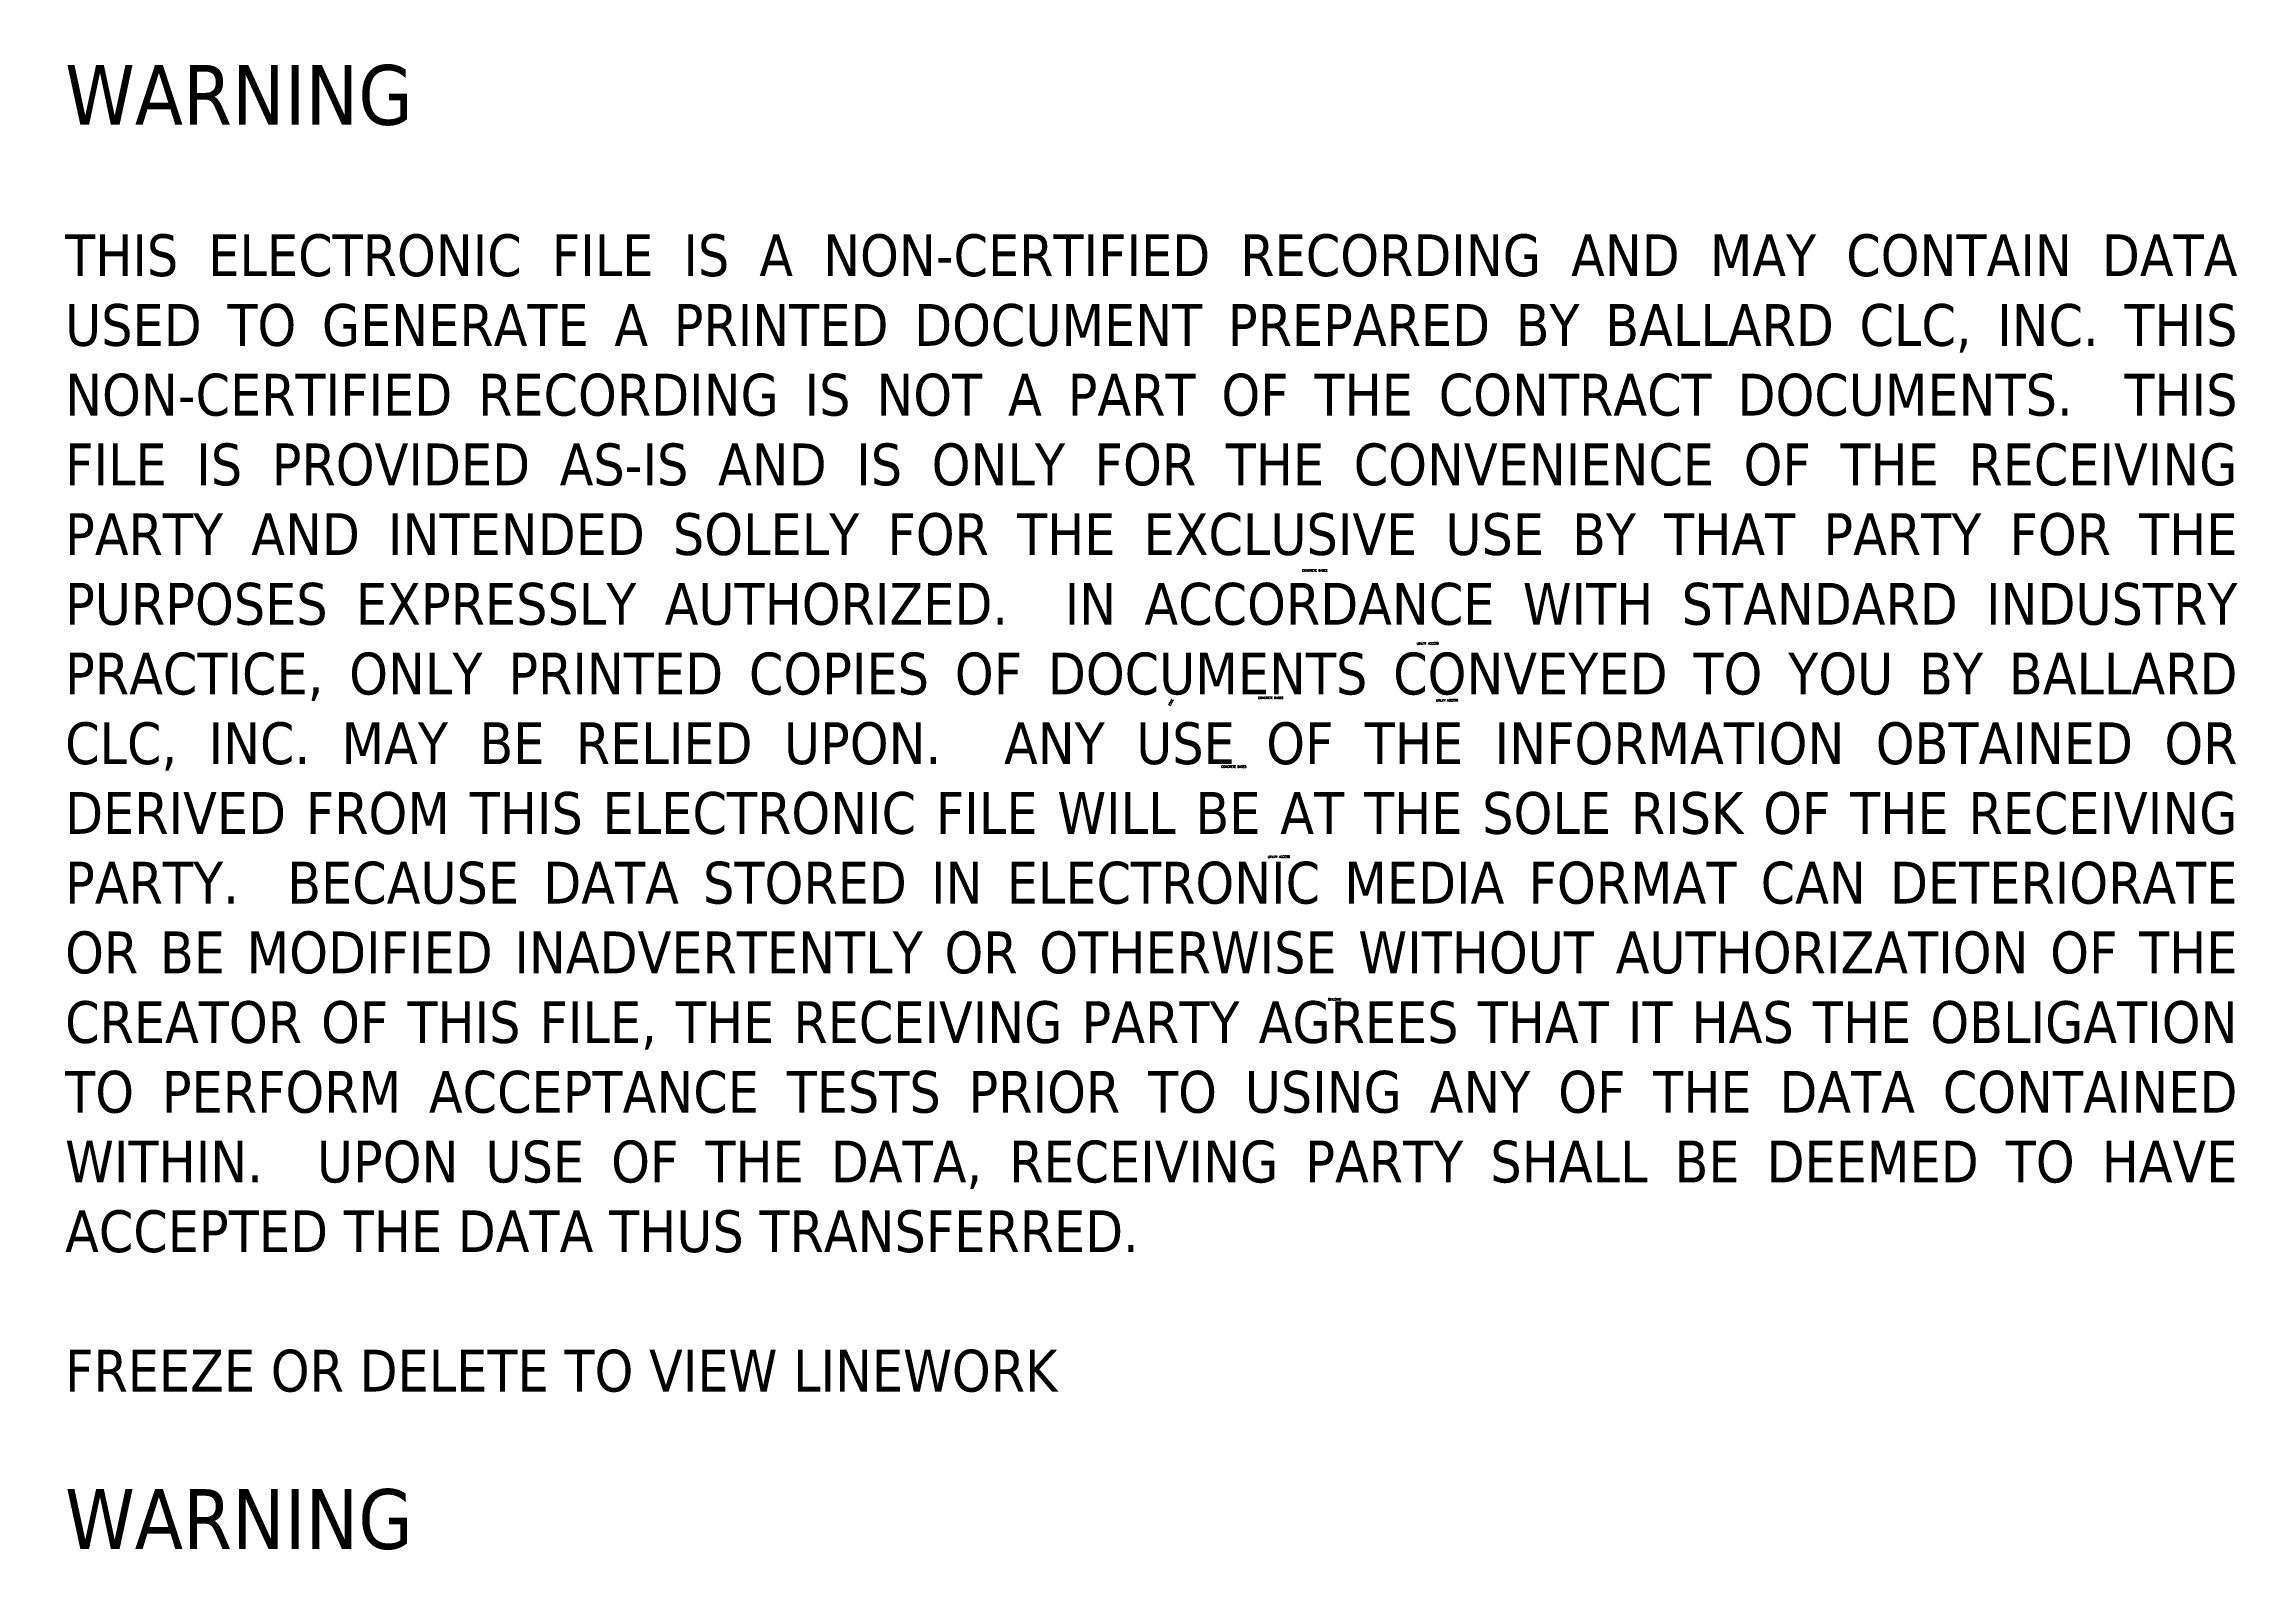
# Model space of a CAD drawing. Header units: feet. Extents: x 3253898 to 3255140, y 313381 to 314239.
import ezdxf
from ezdxf import colors
from ezdxf.entities.mleader import LeaderData, LeaderLine
from ezdxf.math import Vec2, Vec3

# ---------------------------------------------------------------- set-up
doc = ezdxf.new("R2010")
doc.units = ezdxf.units.FT
doc.header["$LTSCALE"] = 30
doc.header["$MEASUREMENT"] = 0
doc.linetypes.add('CENTER', pattern=[2, 1.25, -0.25, 0.25, -0.25])
for name, color, linetype in [('-MISC_TEXT_MEDIUM', 4, 'Continuous'), ('0BUIDINGS', 3, 'Continuous'), ('0CONCRETE', 7, 'Continuous'), ('0GRAVEL', 3, 'Continuous'), ('0MISCTOPO', 20, 'Continuous'), ('WARNING', 1, 'Continuous')]:
    doc.layers.add(name, color=color, linetype=linetype)
doc.layers.add('0ROADS AND STREETS', color=1, linetype='Continuous', lineweight=25)
doc.layers.add('0TEXT', color=7, linetype='Continuous', lineweight=35)
doc.layers.get('0').freeze()
doc.styles.add('l60s', font='rs.shx', dxfattribs={"oblique": 22, "height": 0.06})
doc.styles.add('ROMANS', font='romans.shx')
doc.styles.get("Standard").update_dxf_attribs({"font": 'simplex.shx'})
pattern_1 = [(50, (0, 0), (7.172601826, -0.62752135), [0.75, -8.25]), (355, (0, 0), (-1.387513336, 7.521921337), [0.6, -6.6]), (100.45144446, (0.598, -0.052), (5.785088467, 6.89439991), [0.63740192, -7.01142112]), (46.1842, (0, 2), (10.672413307, -1.655192808), [1.125, -12.375]), (96.6356355, (0.889, 1.862), (9.346619457, 9.741186008), [0.95610342, -10.5171376]), (351.184164, (0, 2), (9.34661945, 9.741186003), [0.9, -9.90000001]), (21, (1, 1.5), (5.969070521, -4.026188907), [0.75, -8.25]), (326, (1, 1.5), (2.43315332, 7.25150045), [0.6, -6.6]), (71.45144474, (1.4974, 1.1645), (8.402223767, 3.225311528), [0.6374019, -7.01142112]), (37.5, (0, 0), (0.1215985532, 3.3289385383), [0, -6.52, 0, -6.7, 0, -6.625]), (7.5, (0, 0), (2.6306953744, 3.944117119), [0, -3.82, 0, -6.37, 0, -2.525]), (327.5, (-2.23, 0), (5.3382243617, -0.2255487173), [0, -2.5, 0, -7.8, 0, -10.35]), (317.5, (-3.23, 0), (5.8318616934, 1.001049823), [0, -3.25, 0, -5.18, 0, -7.35])]

# ---------------------------------------------------------------- blocks, each defined once
blk = doc.blocks.new('BRKLINE')
blk.add_lwpolyline([(6.8, 3.5), (6.6, 4.2), (6.1, 2.8), (5.8, 3.5)])
at = {"layer": 'Defpoints'}
for p in [(5.8, 3.5), (6.8, 3.5)]:
    blk.add_point(p, dxfattribs=at)
blk = doc.blocks.new('Indemnification Warning')
at = {"layer": 'WARNING', "insert": (0, 0), "char_height": 0.14, "width": 7.25, "attachment_point": 5, "bg_fill": 3, "box_fill_scale": 1.5, "bg_fill_color": 256, "bg_fill_transparency": 0}
blk.add_mtext('\\pxqd;{\\fTahoma|b0|i0|c0|p34;\\H1.4286x;WARNING}\\P\\pq*;\\P\\pqj;{\\fTahoma|b0|i0|c0|p34;THIS ELECTRONIC FILE IS A NON-CERTIFIED RECORDING AND MAY CONTAIN DATA USED TO GENERATE A PRINTED DOCUMENT PREPARED BY BALLARD CLC, INC. THIS NON-CERTIFIED RECORDING IS NOT A PART OF THE CONTRACT DOCUMENTS.  THIS FILE IS PROVIDED AS-IS AND IS ONLY FOR THE CONVENIENCE OF THE RECEIVING PARTY AND INTENDED SOLELY FOR THE EXCLUSIVE USE BY THAT PARTY FOR THE PURPOSES EXPRESSLY AUTHORIZED.  IN ACCORDANCE WITH STANDARD INDUSTRY PRACTICE, ONLY PRINTED COPIES OF DOCUMENTS CONVEYED TO YOU BY BALLARD CLC, INC. MAY BE RELIED UPON.  ANY USE OF THE INFORMATION OBTAINED OR DERIVED FROM THIS ELECTRONIC FILE WILL BE AT THE SOLE RISK OF THE RECEIVING PARTY.  BECAUSE DATA STORED IN ELECTRONIC MEDIA FORMAT CAN DETERIORATE OR BE MODIFIED INADVERTENTLY OR OTHERWISE WITHOUT AUTHORIZATION OF THE CREATOR OF THIS FILE, THE RECEIVING PARTY AGREES THAT IT HAS THE OBLIGATION TO PERFORM ACCEPTANCE TESTS PRIOR TO USING ANY OF THE DATA CONTAINED WITHIN.  UPON USE OF THE DATA, RECEIVING PARTY SHALL BE DEEMED TO HAVE ACCEPTED THE DATA THUS TRANSFERRED.\\P\\PFREEZE OR DELETE TO VIEW LINEWORK\\P\\P\\pqd;\\H1.4286x;WARNING}', dxfattribs=at)

msp = doc.modelspace()

# ---------------------------------------------------------------- hatches: boundary and pattern name
at = {"layer": '0BUIDINGS'}
h = msp.add_hatch(dxfattribs=at)
h.set_pattern_fill('ANSI31', color=256, scale=10, angle=72)
h.set_pattern_definition([(117, (0, 0), (-1.11375815524, -0.56748812467), [])])
h.paths.add_polyline_path([(3254611.8, 313716.1), (3254605.1, 313701.6), (3254637.7, 313686.3), (3254644.3, 313700.9)])
h.paths.add_polyline_path([(3254612.7, 313713.4), (3254641.6, 313699.9), (3254636.7, 313689), (3254607.7, 313702.6)], flags=16)
at = {"layer": '0CONCRETE'}
h = msp.add_hatch(dxfattribs=at)
h.set_pattern_fill('AR-CONC', color=256)
h.set_pattern_definition(pattern_1)
h.paths.add_polyline_path([(3254683, 313744.2), (3254661.7, 313754.3), (3254656.8, 313743.6), (3254678.3, 313733.8)])
h.paths.add_polyline_path([(3254561.2, 313778.8), (3254546.3, 313785.6), (3254539.6, 313771.3), (3254545.8, 313768.5), (3254544.5, 313765.6), (3254547.2, 313764.5), (3254548.3, 313767.3), (3254554.4, 313764.4)])
h.paths.add_polyline_path([(3254551.6, 313794.1), (3254549.5, 313795.1), (3254548.5, 313793.1), (3254550.6, 313792.1)])
h.paths.add_polyline_path([(3254554.4, 313800.2), (3254552.3, 313801.2), (3254551.2, 313799.2), (3254553.3, 313798.2)])
h.paths.add_polyline_path([(3254558.4, 313823.5), (3254556.3, 313824.6), (3254555.4, 313822.5), (3254557.5, 313821.5)])
h.paths.add_polyline_path([(3254568.4, 313830.5), (3254566.3, 313831.4), (3254565.3, 313829.3), (3254567.4, 313828.3)])
h.paths.add_polyline_path([(3254569.2, 313837.4), (3254568.3, 313835.4), (3254570.6, 313834.2), (3254571.6, 313836.3)])
h.paths.add_polyline_path([(3254571.3, 313846.4), (3254569.3, 313847.4), (3254568.2, 313845.4), (3254570.4, 313844.4)])
h.paths.add_polyline_path([(3254579.8, 313870.2), (3254578.8, 313868.1), (3254580.9, 313867.2), (3254581.9, 313869.2)])
h.paths.add_polyline_path([(3254589.5, 313875.8), (3254587.4, 313876.8), (3254586.4, 313874.6), (3254588.6, 313873.7)])
h.paths.add_polyline_path([(3254592.3, 313881.7), (3254590.2, 313882.7), (3254589.3, 313880.6), (3254591.3, 313879.6)])
h.paths.add_polyline_path([(3254606.3, 313912), (3254604.2, 313913.1), (3254603.4, 313910.9), (3254605.5, 313909.8)])
h.paths.add_polyline_path([(3254609.2, 313918.1), (3254607.1, 313919), (3254606.1, 313916.9), (3254608.3, 313916)])
h.paths.add_polyline_path([(3254609.2, 313928.2), (3254607.3, 313929.1), (3254606.4, 313927.1), (3254608.3, 313926.2)])
h.paths.add_polyline_path([(3254606.8, 313935.9), (3254606.2, 313934.6), (3254607.7, 313933.7), (3254608.3, 313935.1)])
h.paths.add_polyline_path([(3254619.8, 313950.9), (3254617.7, 313951.8), (3254616.8, 313949.7), (3254618.9, 313948.7)])
h.paths.add_polyline_path([(3254627.6, 313957.3), (3254625.5, 313958.3), (3254624.4, 313956.2), (3254626.5, 313955.2)])
h.paths.add_polyline_path([(3254630.3, 313963.5), (3254628.2, 313964.3), (3254627.3, 313962.3), (3254629.3, 313961.5)])
h.paths.add_polyline_path([(3254654, 313977.9), (3254647.8, 313980.8), (3254649.1, 313983.6), (3254646.4, 313984.9), (3254645.3, 313981.9), (3254639.2, 313984.8), (3254632.5, 313970.4), (3254647.3, 313963.6)])
h.paths.add_polyline_path([(3254629.8, 313981.3), (3254628.2, 313982), (3254627.5, 313980.3), (3254629.1, 313979.6)])
h.paths.add_polyline_path([(3254680.7, 313818.4), (3254678.6, 313819.4), (3254677.7, 313817.3), (3254679.7, 313816.3)])
h.paths.add_polyline_path([(3254673.7, 313803.2), (3254671.6, 313804.3), (3254670.6, 313802.2), (3254672.7, 313801.1)])
h.paths.add_polyline_path([(3254647.7, 313815.2), (3254646.1, 313816), (3254645.3, 313814.4), (3254646.9, 313813.6)])
h.paths.add_polyline_path([(3254654.7, 313830.3), (3254653.1, 313831.1), (3254652.3, 313829.4), (3254653.9, 313828.6)])
h.paths.add_polyline_path([(3254615.1, 313849.1), (3254613, 313850.1), (3254612.1, 313848), (3254614.2, 313846.9)])
h = msp.add_hatch(dxfattribs=at)
h.set_pattern_fill('AR-CONC', color=256)
h.set_pattern_definition(pattern_1)
h.paths.add_polyline_path([(3254716.4, 313872.4), (3254711.9, 313874.5), (3254711.4, 313873.4), (3254633.7, 313909.6), (3254624.2, 313889.4), (3254597.2, 313902), (3254593.1, 313893.2), (3254620.1, 313880.4), (3254596.7, 313830.3), (3254583.4, 313801.9), (3254583, 313802.1), (3254581.6, 313799.1), (3254582, 313798.8), (3254573.2, 313779.8), (3254572.7, 313780), (3254571.2, 313776.9), (3254574.4, 313775.5), (3254574.6, 313775.9), (3254624, 313752.8), (3254623.8, 313752.3), (3254624.2, 313752.1), (3254608.3, 313717.8), (3254607, 313718.3), (3254600.2, 313703.9), (3254605.1, 313701.6), (3254611.8, 313716.1), (3254621.7, 313711.4), (3254627.3, 313723.2), (3254637.9, 313746.1), (3254650.4, 313740.4), (3254636.9, 313711.6), (3254634.1, 313705.6), (3254636.5, 313704.5), (3254639.3, 313710.5), (3254652.8, 313739.1), (3254676.3, 313728.1), (3254676.6, 313728.8), (3254677.4, 313728.8), (3254676.3, 313729.8), (3254677.1, 313729.7), (3254677.4, 313730.5), (3254653.9, 313741.4), (3254655.5, 313745.2), (3254675.2, 313787.3), (3254695.5, 313830.7), (3254701.2, 313828), (3254701.5, 313828.7), (3254702.2, 313828.6), (3254701.2, 313829.7), (3254701.9, 313829.6), (3254702.2, 313830.2), (3254696.6, 313832.9), (3254713.2, 313868.4), (3254714.3, 313867.9), (3254714.8, 313869), (3254718.4, 313867.4), (3254718.7, 313868), (3254719.4, 313868), (3254718.3, 313869), (3254719, 313868.9), (3254719.3, 313869.6), (3254715.9, 313871.3)])
h.paths.add_polyline_path([(3254710.4, 313871.1), (3254709.9, 313869.9), (3254711, 313869.4), (3254693.9, 313832.9), (3254676, 313794.6), (3254628.4, 313816.8), (3254599.5, 313830.4), (3254634.9, 313906.4)], flags=16)
h.paths.add_polyline_path([(3254680.7, 313818.4), (3254679.7, 313816.3), (3254677.7, 313817.3), (3254678.6, 313819.4)], flags=0)
h.paths.add_polyline_path([(3254654.7, 313830.3), (3254653.9, 313828.6), (3254652.3, 313829.4), (3254653.1, 313831.1)], flags=0)
h.paths.add_polyline_path([(3254645.3, 313837.6), (3254635.2, 313816.1), (3254624.5, 313821.2), (3254634.5, 313842.7)], flags=0)
h.paths.add_polyline_path([(3254673.7, 313803.2), (3254672.7, 313801.1), (3254670.6, 313802.2), (3254671.6, 313804.3)], flags=0)
h.paths.add_polyline_path([(3254647.7, 313815.2), (3254646.9, 313813.6), (3254645.3, 313814.4), (3254646.1, 313816)], flags=16)
h.paths.add_polyline_path([(3254674.9, 313792.5), (3254673, 313788.3), (3254653.2, 313746.1), (3254651.6, 313742.6), (3254639, 313748.3), (3254662.4, 313798.3)], flags=16)
h.paths.add_polyline_path([(3254659.6, 313799.6), (3254636.2, 313749.6), (3254628.2, 313753.5), (3254628.3, 313753.9), (3254625.3, 313755.3), (3254625.1, 313754.9), (3254580.8, 313775.6), (3254579.4, 313776.3), (3254575.5, 313778.2), (3254575.7, 313778.6), (3254575.2, 313778.8), (3254584.2, 313797.7), (3254584.7, 313797.5), (3254586.1, 313800.6), (3254585.7, 313800.8), (3254598.5, 313828.2)], flags=16)
h.paths.add_polyline_path([(3254615.1, 313849.1), (3254614.2, 313846.9), (3254612.1, 313848), (3254613, 313850.1)], flags=0)
h.paths.add_polyline_path([(3254608.1, 313834), (3254607.1, 313831.9), (3254605, 313832.9), (3254606, 313835)], flags=0)
h.paths.add_polyline_path([(3254635.2, 313747.4), (3254620.3, 313715.5), (3254611.9, 313719.6), (3254626.5, 313751.1), (3254627, 313750.9), (3254627.2, 313751.3)], flags=16)
h = msp.add_hatch(dxfattribs=at)
h.set_pattern_fill('AR-CONC', color=256)
h.set_pattern_definition(pattern_1)
h.paths.add_polyline_path([(3254608.1, 313834), (3254606, 313835), (3254605, 313832.9), (3254607.1, 313831.9)])
h = msp.add_hatch(dxfattribs=at)
h.set_pattern_fill('AR-CONC', color=256)
h.set_pattern_definition(pattern_1)
h.paths.add_polyline_path([(3254645.3, 313837.6), (3254634.5, 313842.7), (3254624.5, 313821.2), (3254635.2, 313816.1)])

# ---------------------------------------------------------------- linework, layer by layer
at = {"layer": '0BUIDINGS', "flags": 128}
msp.add_lwpolyline([(3254611.8, 313716.1), (3254605.1, 313701.6), (3254637.7, 313686.3), (3254644.3, 313700.9), (3254611.8, 313716.1)], dxfattribs=at)
at = {"layer": '0CONCRETE', "flags": 128}
for points in [[(3254628.2, 313982), (3254627.5, 313980.3), (3254629.1, 313979.6), (3254629.8, 313981.3), (3254628.2, 313982)], [(3254639.2, 313984.8), (3254645.3, 313981.9), (3254646.4, 313984.9), (3254649.1, 313983.6), (3254647.8, 313980.8), (3254654, 313977.9), (3254647.3, 313963.6), (3254632.5, 313970.4), (3254639.2, 313984.8)], [(3254625.7, 313958.2), (3254625.5, 313958.3)], [(3254617.7, 313951.8), (3254616.8, 313949.7), (3254618.9, 313948.7), (3254619.8, 313950.9), (3254617.7, 313951.8)], [(3254605.1, 313701.6), (3254600.2, 313703.9), (3254607, 313718.3), (3254608.3, 313717.8), (3254624.2, 313752.1), (3254623.8, 313752.3), (3254624, 313752.8), (3254574.6, 313775.9), (3254574.4, 313775.5), (3254571.2, 313776.9), (3254572.7, 313780), (3254573.2, 313779.8), (3254582, 313798.8), (3254581.6, 313799.1), (3254583, 313802.1), (3254583.4, 313801.9), (3254596.7, 313830.3), (3254620.1, 313880.4), (3254593.1, 313893.2), (3254597.2, 313902), (3254624.2, 313889.4), (3254633.7, 313909.6), (3254711.4, 313873.4), (3254711.9, 313874.5), (3254716.4, 313872.4), (3254715.9, 313871.3), (3254719.3, 313869.6)], [(3254579.8, 313870.2), (3254578.8, 313868.1), (3254580.9, 313867.2), (3254581.9, 313869.2), (3254579.8, 313870.2)], [(3254702.2, 313830.2), (3254696.6, 313832.9), (3254713.2, 313868.4), (3254714.3, 313867.9), (3254714.8, 313869), (3254718.4, 313867.4)], [(3254719, 313868.9), (3254719.6, 313870.2)], [(3254718.7, 313868), (3254718.1, 313866.7)], [(3254569.3, 313847.4), (3254568.2, 313845.4), (3254570.4, 313844.4), (3254571.3, 313846.4), (3254569.3, 313847.4)], [(3254624.5, 313821.2), (3254634.5, 313842.7), (3254645.3, 313837.6), (3254635.2, 313816.1), (3254624.5, 313821.2)], [(3254556.3, 313824.6), (3254555.4, 313822.5), (3254557.5, 313821.5), (3254558.4, 313823.5), (3254556.3, 313824.6)], [(3254677.4, 313730.5), (3254653.9, 313741.4), (3254655.5, 313745.2), (3254675.2, 313787.3), (3254695.5, 313830.7), (3254701.2, 313828)], [(3254678.6, 313819.4), (3254680.7, 313818.4), (3254679.7, 313816.3), (3254677.7, 313817.3), (3254678.6, 313819.4)], [(3254701.5, 313828.7), (3254700.9, 313827.4)], [(3254701.9, 313829.6), (3254702.5, 313830.8)], [(3254546.3, 313785.6), (3254561.2, 313778.8), (3254554.4, 313764.4), (3254548.3, 313767.3), (3254547.2, 313764.5), (3254544.5, 313765.6), (3254545.8, 313768.5), (3254539.6, 313771.3), (3254546.3, 313785.6)], [(3254634.1, 313705.6), (3254636.9, 313711.6), (3254650.4, 313740.4), (3254637.9, 313746.1), (3254627.3, 313723.2), (3254621.7, 313711.4)], [(3254661.7, 313754.3), (3254656.8, 313743.6), (3254678.3, 313733.8), (3254683, 313744.2), (3254661.7, 313754.3)], [(3254676.3, 313728.1), (3254652.8, 313739.1), (3254639.3, 313710.5), (3254636.5, 313704.5)], [(3254676.6, 313728.8), (3254676, 313727.6)], [(3254677.1, 313729.7), (3254677.7, 313731)]]:
    msp.add_lwpolyline(points, dxfattribs=at)
for points in [[(3254625.5, 313958.3), (3254624.4, 313956.2), (3254626.5, 313955.2), (3254627.6, 313957.3)], [(3254628.2, 313964.3), (3254627.3, 313962.3), (3254629.3, 313961.5), (3254630.3, 313963.5)], [(3254607.7, 313933.7), (3254608.3, 313935.1), (3254606.8, 313935.9), (3254606.2, 313934.6)], [(3254607.1, 313919), (3254609.2, 313918.1), (3254608.3, 313916), (3254606.1, 313916.9)], [(3254606.4, 313927.1), (3254608.3, 313926.2), (3254609.2, 313928.2), (3254607.3, 313929.1)], [(3254711, 313869.4), (3254693.9, 313832.9), (3254676, 313794.6), (3254628.4, 313816.8), (3254599.5, 313830.4), (3254634.9, 313906.4), (3254710.4, 313871.1), (3254709.9, 313869.9)], [(3254605.5, 313909.8), (3254606.3, 313912), (3254604.2, 313913.1), (3254603.4, 313910.9)], [(3254591.3, 313879.6), (3254589.3, 313880.6), (3254590.2, 313882.7), (3254592.3, 313881.7)], [(3254588.6, 313873.7), (3254589.5, 313875.8), (3254587.4, 313876.8), (3254586.4, 313874.6)], [(3254614.2, 313846.9), (3254615.1, 313849.1), (3254613, 313850.1), (3254612.1, 313848)], [(3254570.6, 313834.2), (3254571.6, 313836.3), (3254569.2, 313837.4), (3254568.3, 313835.4)], [(3254608.1, 313834), (3254606, 313835), (3254605, 313832.9), (3254607.1, 313831.9)], [(3254567.4, 313828.3), (3254568.4, 313830.5), (3254566.3, 313831.4), (3254565.3, 313829.3)], [(3254598.5, 313828.2), (3254585.7, 313800.8), (3254586.1, 313800.6), (3254584.7, 313797.5), (3254584.2, 313797.7), (3254575.2, 313778.8), (3254575.7, 313778.6), (3254575.5, 313778.2), (3254579.4, 313776.3), (3254580.8, 313775.6), (3254625.1, 313754.9), (3254625.3, 313755.3), (3254628.3, 313753.9), (3254628.2, 313753.5), (3254636.2, 313749.6), (3254659.6, 313799.6)], [(3254653.1, 313831.1), (3254654.7, 313830.3), (3254653.9, 313828.6), (3254652.3, 313829.4)], [(3254646.9, 313813.6), (3254647.7, 313815.2), (3254646.1, 313816), (3254645.3, 313814.4)], [(3254550.6, 313792.1), (3254551.6, 313794.1), (3254549.5, 313795.1), (3254548.5, 313793.1)], [(3254551.2, 313799.2), (3254553.3, 313798.2), (3254554.4, 313800.2), (3254552.3, 313801.2)], [(3254673, 313788.3), (3254674.9, 313792.5), (3254662.4, 313798.3), (3254639, 313748.3), (3254651.6, 313742.6), (3254653.2, 313746.1)], [(3254671.6, 313804.3), (3254670.6, 313802.2), (3254672.7, 313801.1), (3254673.7, 313803.2)], [(3254626.5, 313751.1), (3254627, 313750.9), (3254627.2, 313751.3), (3254635.2, 313747.4), (3254620.3, 313715.5), (3254611.9, 313719.6)]]:
    msp.add_lwpolyline(points, close=True, dxfattribs=at)
at = {"layer": '0GRAVEL', "color": 5, "flags": 128}
for points in [[(3254734, 313978), (3254659.1, 314008.3), (3254633.9, 314013.9), (3254602.8, 313995), (3254587.6, 313967.1), (3254557.9, 313917), (3254527.7, 313858), (3254504.8, 313805.4, 0.265848), (3254513.3, 313747, 0.067126), (3254532.5, 313728.3, -0.216906), (3254542.2, 313702.1, -0.17715), (3254533.4, 313682.3), (3254473, 313646.8)], [(3254488.3, 313637.6), (3254554.2, 313653.2, -0.072672), (3254625.6, 313651.8)]]:
    msp.add_lwpolyline(points, format="xyb", dxfattribs=at)
at = {"layer": '0MISCTOPO', "flags": 128}
for points, elevation in [([(3254662.1, 313893.6), (3254663.1, 313895.8)], 83), ([(3254663.1, 313895.8), (3254664.3, 313895.3)], 83), ([(3254663.2, 313893.1), (3254664.3, 313895.3)], 83.1), ([(3254662.1, 313893.6), (3254663.2, 313893.1)], 83), ([(3254700.1, 313875.9), (3254701.2, 313878.1)], 82.9), ([(3254700.1, 313875.9), (3254701.2, 313875.4)], 82.9), ([(3254702.3, 313877.6), (3254701.2, 313878.1)], 83), ([(3254701.2, 313875.4), (3254702.3, 313877.6)], 83), ([(3254578.4, 313774.1), (3254579.4, 313776.3)], 83.2), ([(3254578.4, 313774.1), (3254579.9, 313773.4)], 83.2), ([(3254579.9, 313773.4), (3254580.8, 313775.6)], 83.2)]:
    msp.add_lwpolyline(points, dxfattribs=dict(at, elevation=elevation))
msp.add_lwpolyline([(3254580.8, 313775.6), (3254579.4, 313776.3)], dxfattribs=at)
at = {"layer": '0MISCTOPO', "linetype": 'CENTER', "flags": 128}
for points in [[(3254629.7, 313683.8), (3254631.4, 313687.3)], [(3254636.2, 313680.8), (3254629.7, 313683.8)], [(3254637.8, 313684.3), (3254631.4, 313687.3)], [(3254636.2, 313680.8), (3254637.8, 313684.3)]]:
    msp.add_lwpolyline(points, dxfattribs=at)
at = {"layer": '0ROADS AND STREETS', "linetype": 'CENTER', "ltscale": 0.1, "flags": 128}
for points in [[(3254729.7, 313966.9), (3254654, 313997.6, 0.366098), (3254611, 313987.8), (3254600.3, 313965.8), (3254573.3, 313912.3), (3254542.5, 313852.2), (3254516.7, 313795.3, 0.275452), (3254524.2, 313755.3), (3254541.1, 313738.1), (3254556.4, 313723.4), (3254573.2, 313698.8), (3254545.2, 313669.4)], [(3254633.8, 313667.5, 0.128562), (3254545.2, 313669.4), (3254485.4, 313644.3)]]:
    msp.add_lwpolyline(points, format="xyb", dxfattribs=at)

# ---------------------------------------------------------------- block references
at = {"layer": '0CONCRETE'}
for p, rotation in [((3254719.6, 313861.3), 67.07204775889106), ((3254702.1, 313821.9), 64.48612958034808), ((3254677.4, 313722.1), 65.07803011848434)]:
    msp.add_blockref('BRKLINE', p, dxfattribs=dict(at, rotation=rotation))

# ---------------------------------------------------------------- texts
at = {"layer": '0TEXT', "char_height": 1.2, "attachment_point": 1, "style": 'ROMANS'}
for s, width, heights, insert, rotation in [('CENTERLINE OF GRAVEL ROAD', 27.6, [1.84], (3254593.9, 313957.2), 63.5205), ('UTILITY ACCESS', 13.853, [0.5], (3254670.1, 313902.7), 0.9138), ('EDGE OF GRAVEL', 16.198, [1.21], (3254530.3, 313867.5), 62.8773), ('UTILITY ACCESS', 13.853, [0.5], (3254680.9, 313870.7), 0.9138), ('UTILITY ACCESS', 13.853, [0.5], (3254586.3, 313782.7), 0.9138)]:
    msp.add_mtext_dynamic_manual_height_columns(s, width=width, gutter_width=13.4, heights=heights, dxfattribs=dict(at, insert=insert, rotation=rotation))
for s, width, heights, insert in [('CONCRETE BASES', 16.007, [0.891], (3254607, 313841.5)), ('CONCRETE BASES', 16.007, [0.891], (3254654.5, 313818.9)), ('CONCRETE BASES', 16.007, [0.891], (3254542.6, 313797.4)), ('BUILDING', 8.345, [1.5], (3254620.3, 313702.6)), ('A/C', 3.867, [1.73], (3254632.1, 313684.9))]:
    msp.add_mtext_dynamic_manual_height_columns(s, width=width, gutter_width=13.4, heights=heights, dxfattribs=dict(at, insert=insert))

# ---------------------------------------------------------------- leaders
at = {"layer": '0GRAVEL'}
ml = msp.add_multileader_mtext('Standard', dxfattribs=at)
ml.set_content('', color=256, style='l60s')
ml.set_leader_properties(color=256)
ml.build(insert=Vec2(0, 0))
ml.multileader.update_dxf_attribs({"leader_type": 2, "text_left_attachment_type": 2, "text_right_attachment_type": 2, "dogleg_length": 0.08, "arrow_head_size": 1.6, "scale": 20})
ctx = ml.context
ctx.base_point, ctx.scale, ctx.char_height, ctx.arrow_head_size, ctx.landing_gap_size, ctx.plane_origin, ctx.plane_x_axis, ctx.plane_y_axis = Vec3(3254670.8, 313901.9), 20, 1.2, 1.6, 0.6, Vec3(3254668, 313887.2), Vec3(-0.996194, -0.08716), Vec3(0.08716, -0.996194)
ctx.left_attachment, ctx.right_attachment, ctx.text_align_type = 2, 2, 2
notes = []
notes.append((ctx, [(0, (1, 1, 0), (3254668, 313901.7), (0.996194, 0.08716), 1.6, [(0, [(3254664.1, 313896)], 0, [])])]))
ctx.mtext.insert, ctx.mtext.text_direction, ctx.mtext.rotation, ctx.mtext.alignment, ctx.mtext.flow_direction = Vec3(3254670.2, 313901.3), Vec3(-0.996194, -0.08716), 3.228863, 3, 5
ml = msp.add_multileader_mtext('Standard', dxfattribs=at)
ml.set_content('', color=256, style='l60s')
ml.set_leader_properties(color=256)
ml.build(insert=Vec2(0, 0))
ml.multileader.update_dxf_attribs({"leader_type": 2, "text_left_attachment_type": 2, "text_right_attachment_type": 2, "dogleg_length": 0.08, "arrow_head_size": 1.6, "scale": 20})
ctx = ml.context
ctx.base_point, ctx.scale, ctx.char_height, ctx.arrow_head_size, ctx.landing_gap_size, ctx.plane_origin, ctx.plane_x_axis, ctx.plane_y_axis = Vec3(3254695.3, 313870.3), 20, 1.2, 1.6, 0.6, Vec3(3254681.3, 313858), Vec3(-0.996194, -0.08716), Vec3(0.08716, -0.996194)
ctx.left_attachment, ctx.right_attachment = 2, 2
notes.append((ctx, [(1, (1, 1, 0), (3254696.9, 313870.4), (-0.996194, -0.08716), 1.6, [(0, [(3254700.5, 313875.2)], 0, [])])]))
ctx.mtext.insert, ctx.mtext.text_direction, ctx.mtext.rotation, ctx.mtext.flow_direction = Vec3(3254694.7, 313869.6), Vec3(-0.996194, -0.08716), 3.228863, 5
ml = msp.add_multileader_mtext('Standard', dxfattribs=at)
ml.set_content('', color=256, style='l60s')
ml.set_leader_properties(color=256)
ml.build(insert=Vec2(0, 0))
ml.multileader.update_dxf_attribs({"leader_type": 2, "text_left_attachment_type": 2, "text_right_attachment_type": 2, "dogleg_length": 0.08, "arrow_head_size": 1.6, "scale": 20})
ctx = ml.context
ctx.base_point, ctx.scale, ctx.char_height, ctx.arrow_head_size, ctx.landing_gap_size, ctx.plane_origin, ctx.plane_x_axis, ctx.plane_y_axis = Vec3(3254586.9, 313781.9), 20, 1.2, 1.6, 0.6, Vec3(3254584.2, 313767.2), Vec3(-0.996194, -0.08716), Vec3(0.08716, -0.996194)
ctx.left_attachment, ctx.right_attachment, ctx.text_align_type = 2, 2, 2
notes.append((ctx, [(0, (1, 1, 0), (3254584.2, 313781.7), (0.996194, 0.08716), 1.6, [(0, [(3254580.3, 313776)], 0, [])])]))
ctx.mtext.insert, ctx.mtext.text_direction, ctx.mtext.rotation, ctx.mtext.alignment, ctx.mtext.flow_direction = Vec3(3254586.4, 313781.3), Vec3(-0.996194, -0.08716), 3.228863, 3, 5
for ctx, leaders in notes:
    for number, flags, end, landing, length, lines in leaders:
        leader = LeaderData()
        leader.index, (leader.has_last_leader_line, leader.has_dogleg_vector, leader.attachment_direction) = number, flags
        leader.last_leader_point, leader.dogleg_vector, leader.dogleg_length = Vec3(end), Vec3(landing), length
        for number, points, colour, breaks in lines:
            line = LeaderLine()
            line.index, line.vertices, line.color, line.breaks = number, Vec3.list(points), colors.encode_raw_color(colour), breaks
            leader.lines.append(line)
        ctx.leaders.append(leader)

# ---------------------------------------------------------------- next in the draw order: texts
at = {"layer": '0TEXT', "char_height": 1.2, "attachment_point": 1, "style": 'ROMANS', "bg_fill": 3, "box_fill_scale": 1.5, "bg_fill_color": 256, "bg_fill_transparency": 0}
for insert in [(3254605.6, 313943.9), (3254580.8, 313872.2), (3254560.1, 313833.5)]:
    msp.add_mtext_dynamic_manual_height_columns('CONCRETE BASES', width=16.007, gutter_width=13.4, heights=[0.891], dxfattribs=dict(at, insert=insert))

# ---------------------------------------------------------------- next in the draw order: block references
at = {"layer": '-MISC_TEXT_MEDIUM', "xscale": 168.0599740989281, "yscale": 168.0599740989281, "zscale": 168.0599740989281}
msp.add_blockref('Indemnification Warning', (3254518.9, 313809.9), dxfattribs=at)

doc.saveas('drawing.dxf')
